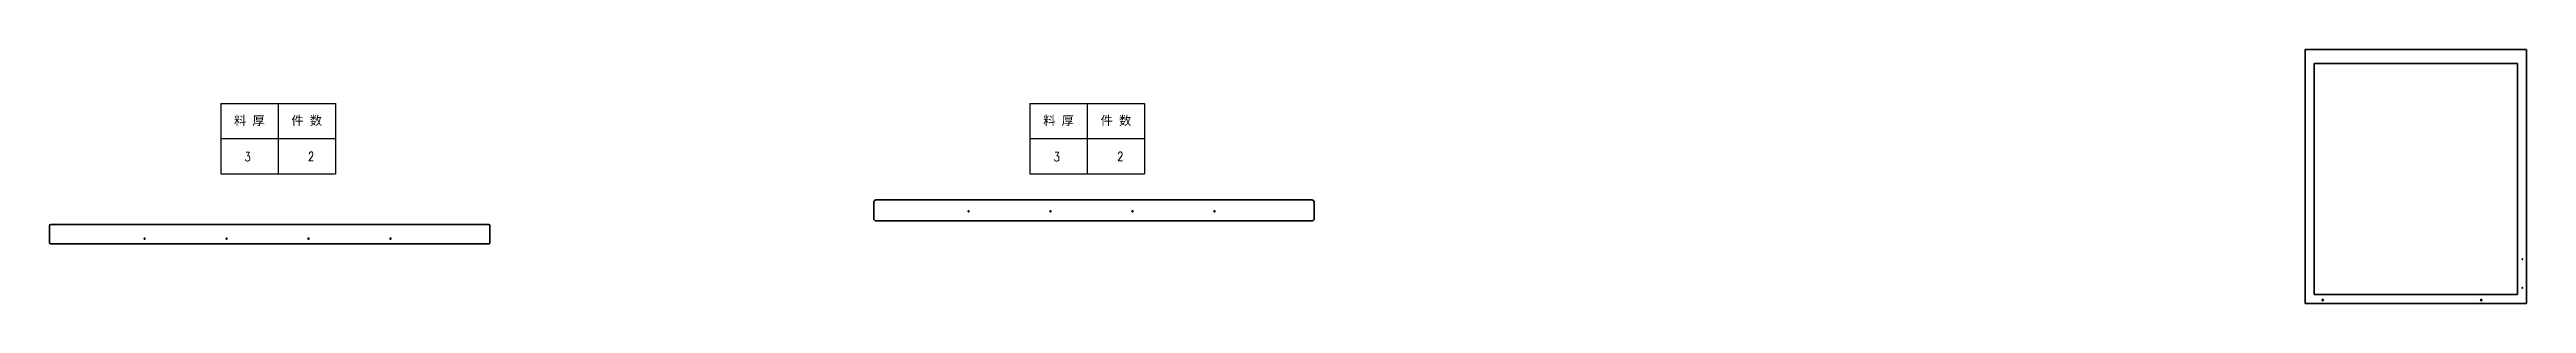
# Model space of a CAD drawing. Header units: millimetres. Extents: x -1727 to 307483, y -92648 to 6637.
# Drawn here: x 28086 to 39055, y 4995 to 6119 of the extents above; entities that cross this region are included whole.
import ezdxf
from ezdxf.enums import TextEntityAlignment as Align

# ---------------------------------------------------------------- set-up
doc = ezdxf.new("R2010")
doc.units = ezdxf.units.MM
doc.linetypes.add('DASHED', pattern=[15, 12, -3])
doc.linetypes.add('HIDDEN-HOKUTO', pattern=[3.8, 2.5, -1.3])
doc.layers.add('AM_HID', color=1, linetype='HIDDEN-HOKUTO')
doc.layers.add('AM_VIS', color=7, linetype='Continuous')
doc.layers.add('标注线', color=3, linetype='Continuous', lineweight=18)
doc.styles.add('DIM', font='txt.shx', dxfattribs={"width": 0.8, "bigfont": 'bigfont.shx'})
doc.styles.get("Standard").update_dxf_attribs({"font": 'arial.ttf'})

# ---------------------------------------------------------------- blocks, each defined once
blk = doc.blocks.new('*T16')
at = {"color": 0, "linetype": 'ByBlock', "lineweight": -2, "transparency": 16777216}
for p, q in [((0, 0), (127, 0)), ((0, 0), (0, -78)), ((63.5, 0), (63.5, -78)), ((127, 0), (127, -78)), ((0, -39), (127, -39)), ((0, -78), (127, -78))]:
    blk.add_line(p, q, dxfattribs=at)
at = {"color": 0, "transparency": 16777216, "char_height": 10, "width": 60.5, "attachment_point": 5}
for s, insert in [('{\\fSimSun|b0|i0|c134|p2;料 厚}', (31.75, -19.5)), ('{\\fSimSun|b0|i0|c134|p2;件 数}', (95.25, -19.5))]:
    blk.add_mtext(s, dxfattribs=dict(at, insert=insert))
blk = doc.blocks.new('圆心打标')
at = {"layer": '标注线'}
for p, q in [((-2.5, 0), (2.5, 0)), ((0, 2.5), (0, -2.5))]:
    blk.add_line(p, q, dxfattribs=at)
blk = doc.blocks.new('拆图参数')
blk.add_blockref('*T16', (-63.5, 78))
at = {"layer": '标注线'}
blk.add_blockref('圆心打标', (67219.7, -21339.8), dxfattribs=at)
at = {"style": 'DIM', "width": 0.8}
blk.add_attdef('6', text='', height=10, dxfattribs=at).set_placement((-37.1, 18.9), align=Align.MIDDLE_LEFT)
blk.add_attdef('1', text='', height=10, dxfattribs=at).set_placement((36.6, 19.3), align=Align.MIDDLE_CENTER)

msp = doc.modelspace()

# ---------------------------------------------------------------- linework, layer by layer
at = {"layer": 'AM_HID', "linetype": 'DASHED', "lineweight": 13, "ltscale": 6}
msp.add_line((30035.50981, 5283.8662), (30035.50981, 5283.8511), dxfattribs=at)
at = {"layer": 'AM_VIS', "color": 7, "lineweight": 35, "ltscale": 6}
for p, q in [((38075.31134, 6118.66756), (38198.25567, 6118.66756)), ((38075.31134, 6118.66756), (38075.31134, 4994.66756)), ((38115.31134, 5034.66756), (38115.31134, 6057.66756)), ((39015.31134, 6057.66756), (38115.31134, 6057.66756)), ((38198.25567, 6118.66756), (38208.25567, 6118.66756)), ((38208.25567, 6118.66756), (38900.31134, 6118.66756)), ((38900.31134, 6118.66756), (38910.31134, 6118.66756)), ((38910.31134, 6118.66756), (39055.31134, 6118.66756)), ((39015.31134, 6057.66756), (39015.31134, 5034.66756)), ((39055.31134, 6118.66756), (39055.31134, 4994.66756)), ((31735.72277, 5415.94694), (31735.72277, 5442.94694)), ((31735.72277, 5386.94694), (31735.72277, 5415.94694)), ((31735.72277, 5369.94694), (31735.72277, 5386.94694)), ((31745.72277, 5452.94694), (33675.72277, 5452.94694)), ((33685.72277, 5415.94694), (33685.72277, 5442.94694)), ((33685.72277, 5415.94694), (33685.72277, 5386.94694)), ((33685.72277, 5369.94694), (33685.72277, 5386.94694)), ((28085.50981, 5338.86623), (28085.50981, 5295.86623)), ((28085.50981, 5283.86623), (28085.50981, 5295.86623)), ((28085.50981, 5270.86623), (28085.50981, 5283.8662)), ((28085.50981, 5270.86623), (28085.50981, 5268.86623)), ((28085.50981, 5268.86623), (28085.50981, 5262.86623)), ((30030.50981, 5343.86623), (28090.50981, 5343.86623)), ((30035.50981, 5338.86623), (30035.50981, 5295.86623)), ((30035.50981, 5295.86623), (30035.50981, 5283.86623)), ((30035.50981, 5283.8511), (30035.50981, 5270.86623)), ((30035.50981, 5270.86623), (30035.50981, 5268.86623)), ((30035.50981, 5268.86623), (30035.50981, 5262.86623)), ((31745.72277, 5359.94694), (33675.72277, 5359.94694)), ((30030.50981, 5257.86623), (28090.50981, 5257.86623)), ((39055.31134, 4994.66756), (38075.31134, 4994.66756)), ((38115.31134, 5034.66756), (39015.31134, 5034.66756))]:
    msp.add_line(p, q, dxfattribs=at)
for centre, radius in [((32155.72277, 5402.44694), 2.4585), ((32518.72277, 5402.44694), 2.4585), ((32881.72277, 5402.44694), 2.4585), ((33244.72277, 5402.44694), 2.4585), ((28506.50981, 5281.36623), 2.4585), ((28869.50981, 5281.36623), 2.4585), ((29232.50981, 5281.36623), 2.4585), ((29595.50981, 5281.36623), 2.4585), ((39037.31134, 5190.66756), 1.621), ((39037.31134, 5063.66756), 1.621), ((38153.31134, 5009.66756), 3), ((38855.31134, 5009.66756), 3)]:
    msp.add_circle(centre, radius, dxfattribs=at)
for centre, radius, start, end in [((31745.72277, 5442.94694), 10, 90, 180), ((33675.72277, 5442.94694), 10, 0, 90), ((28090.50981, 5338.86623), 5, 90, 180), ((30030.50981, 5338.86623), 5, 0, 90), ((31745.72277, 5369.94694), 10, 180, 270), ((33675.72277, 5369.94694), 10, 270, 0), ((28090.50981, 5262.86623), 5, 180, 270), ((30030.50981, 5262.86623), 5, 270, 0)]:
    msp.add_arc(centre, radius, start, end, dxfattribs=at)

# ---------------------------------------------------------------- block references
at = {"xscale": 4, "yscale": 4, "zscale": 4}
for p, values in [((38593.8695, 6324.69669), {'1': '2', '6': '8'}), ((29097.51623, 5568.25173), {'1': '2', '6': '3'}), ((32681.21854, 5568.25173), {'1': '2', '6': '3'}), ((7068.82065, 4823.80781), {'1': '2', '6': '3'}), ((13122.35005, 4808.64484), {'1': '1', '6': '2'})]:
    msp.add_blockref('拆图参数', p, dxfattribs=at).add_auto_attribs(values)

doc.saveas('drawing.dxf')
